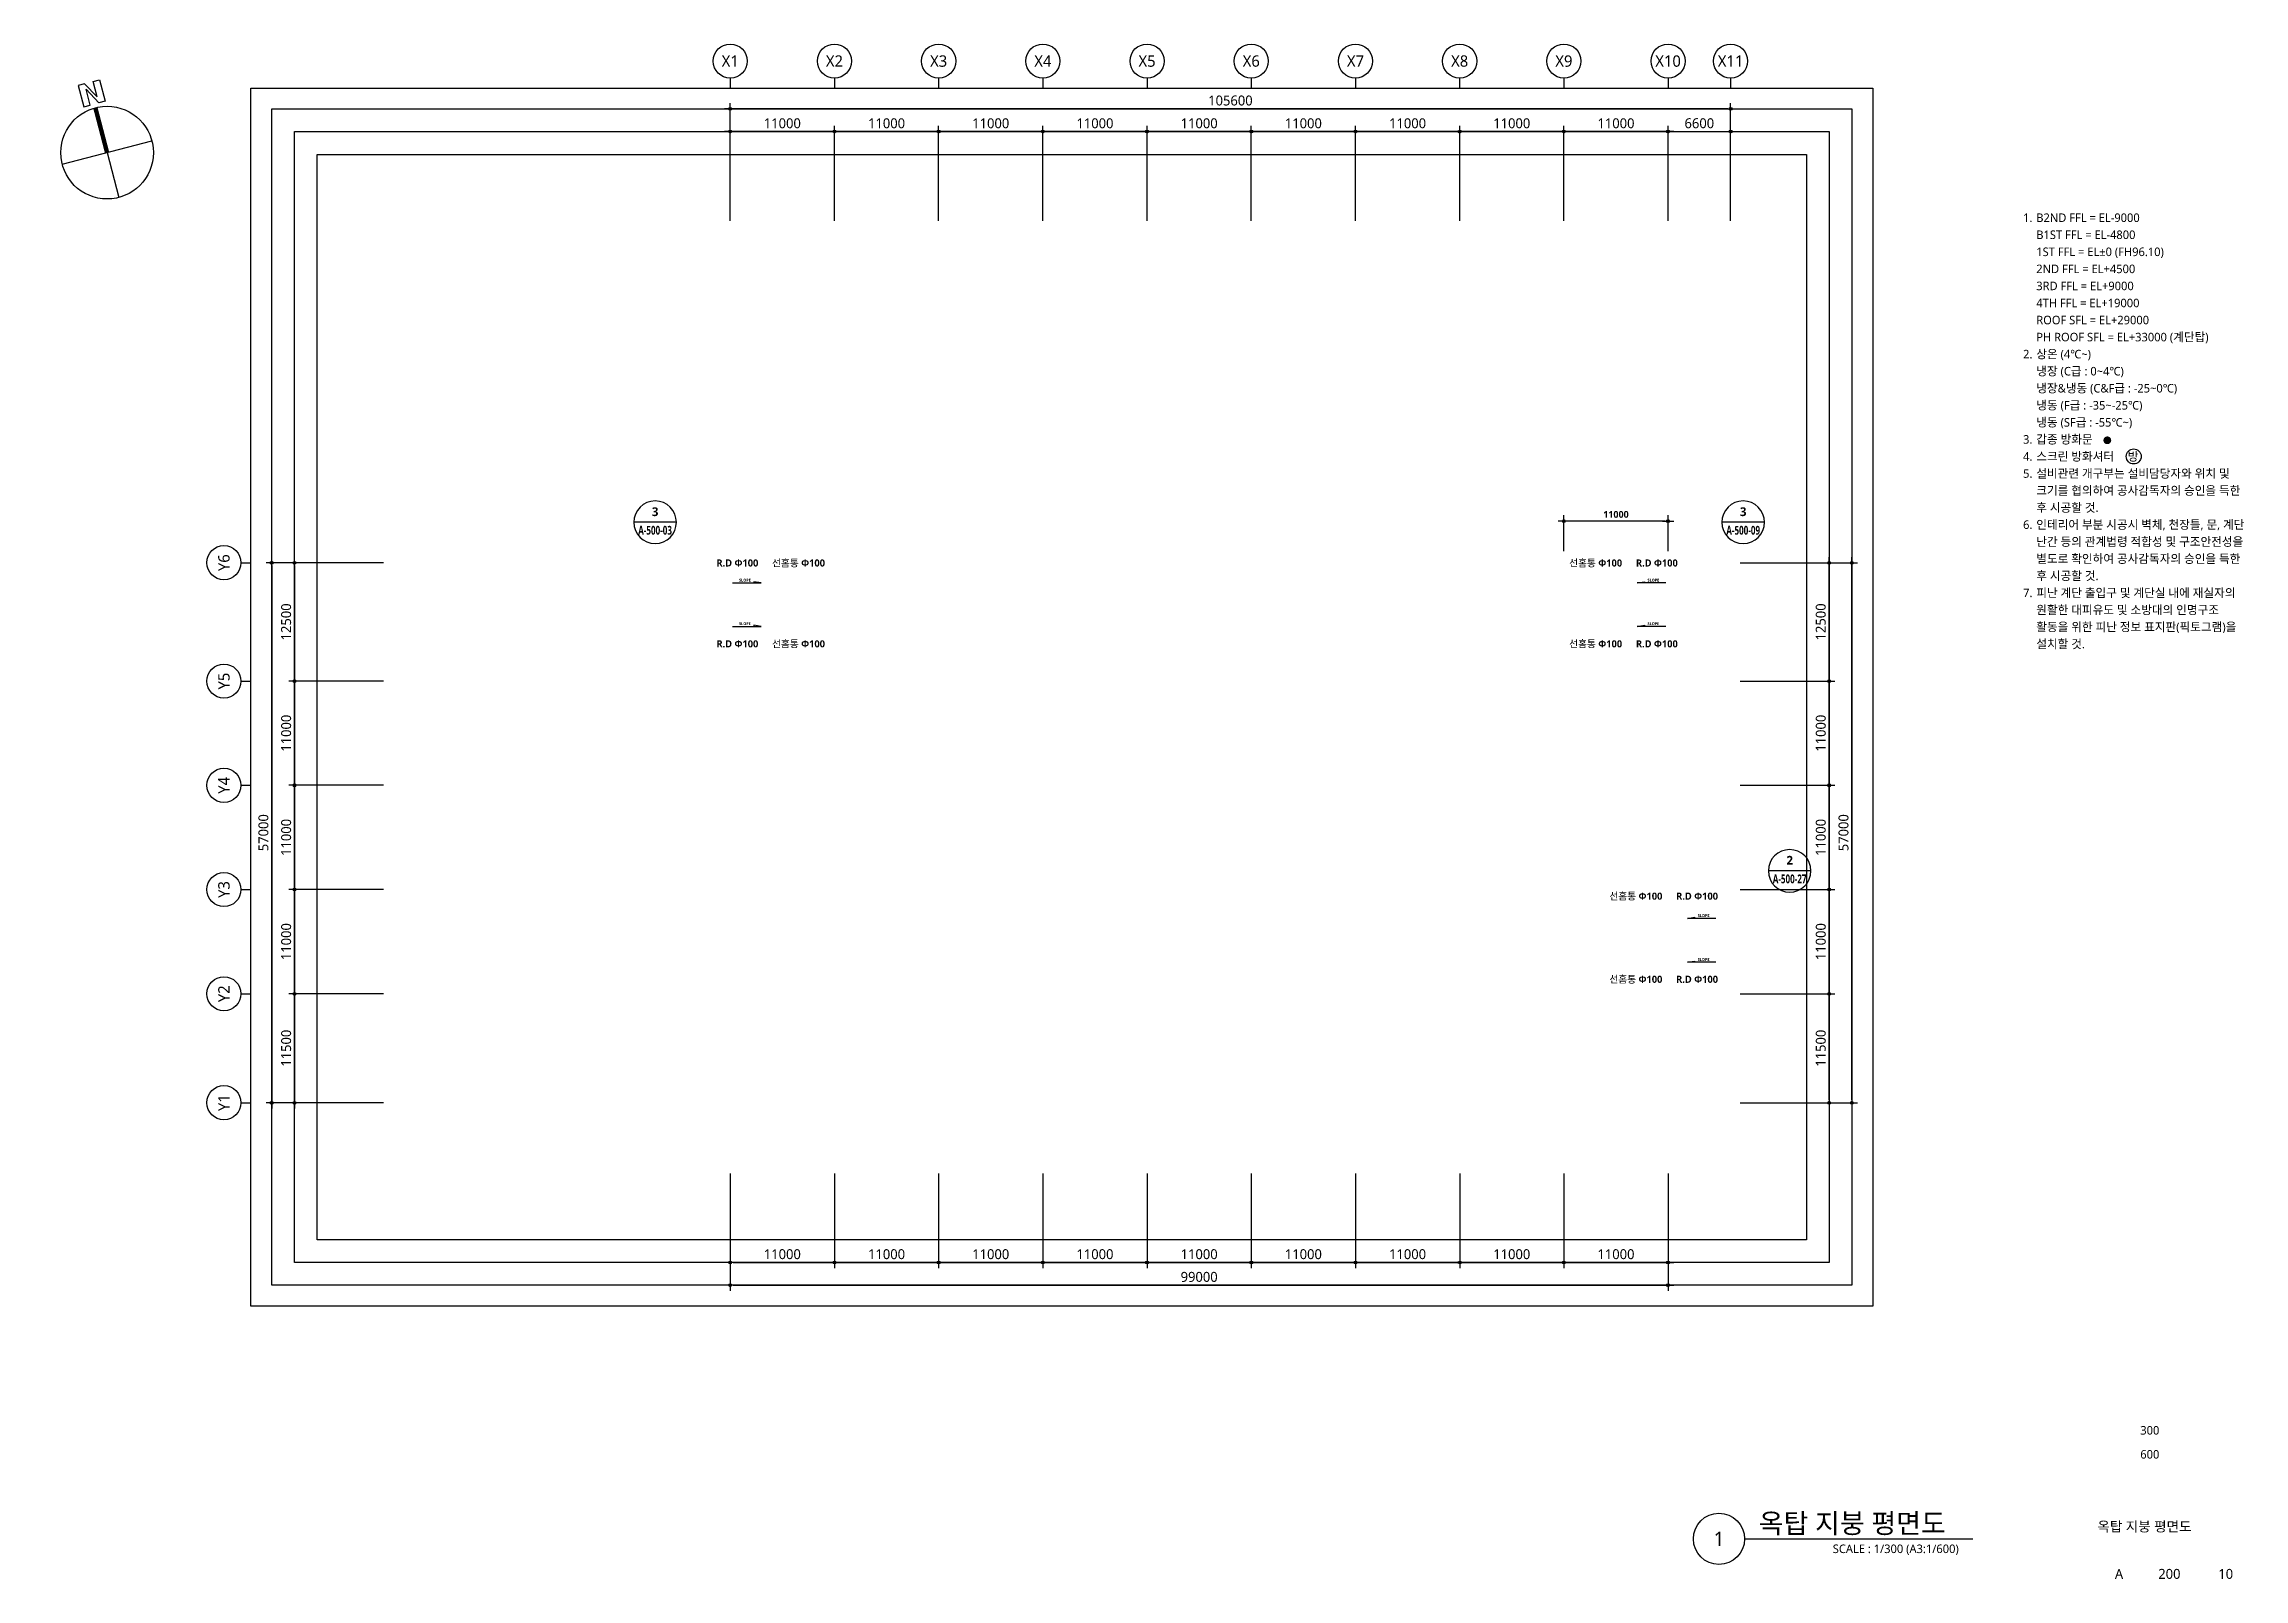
# Model space of a CAD drawing. Header units: millimetres. Extents: x -867282 to 190005487, y -1022614 to 455456909.
# Drawn here: x 2278941 to 2511178, y 7641 to 169666 of the extents above; entities that cross this region are included whole.
import ezdxf
from ezdxf.enums import TextEntityAlignment as Align

# ---------------------------------------------------------------- set-up
doc = ezdxf.new("R2010")
doc.units = ezdxf.units.MM
doc.header["$LTSCALE"] = 400
doc.header["$MEASUREMENT"] = 0
doc.header["$PDSIZE"] = -10
doc.layers.get('0').update_dxf_attribs({"linetype": 'CONTINUOUS'})
doc.layers.get('Defpoints').update_dxf_attribs({"color": 153, "linetype": 'CONTINUOUS'})
for name, color, linetype in [('A-ANNO-DIM', 4, 'CONTINUOUS'), ('A-ANNO-GRA1', 7, 'CONTINUOUS'), ('A-ANNO-LEAD', 4, 'CONTINUOUS'), ('A-ANNO-NOTE', 7, 'CONTINUOUS'), ('A-ANNO-SYMB', 7, 'CONTINUOUS'), ('A-ANNO-TEXT1', 7, 'CONTINUOUS'), ('A-ANNO-TITL', 7, 'CONTINUOUS'), ('A-FLOR-MARK-ARCH', 1, 'CONTINUOUS'), ('A-ST-AXIS-BUB', 7, 'CONTINUOUS'), ('A-ST-AXIS-DIM', 7, 'CONTINUOUS'), ('AA-MKXS', 3, 'CONTINUOUS'), ('AA-XXXX-TXT1', 2, 'CONTINUOUS')]:
    doc.layers.add(name, color=color, linetype=linetype)
doc.layers.add('Defpoint', color=161, linetype='CONTINUOUS', plot=False)
doc.styles.add('2020음성 1차', font='')
doc.styles.add('SAMOO', font='romans.shx', dxfattribs={"bigfont": 'whgtxt.shx'})
doc.styles.add('SH_대대리576', font='malgun.ttf')
doc.styles.add('SH_진천_나눔', font='')
doc.styles.get('2020음성 1차').set_extended_font_data('NanumGothic', bold=True)
doc.styles.get('SH_진천_나눔').set_extended_font_data('NanumGothic', bold=True)
doc.dimstyles.new('SHP 600', dxfattribs={"dimscale": 300, "dimtxt": 3.5, "dimasz": 1, "dimexe": 2, "dimexo": 2, "dimgap": 1, "dimtad": 1, "dimdec": 0, "dimzin": 0, "dimdsep": 46, "dimtxsty": 'SH_대대리576', "dimblk": 'DIMDOT', "dimcen": 0.09, "dimclrt": 3, "dimadec": 0, "dimazin": 1, "dimtfac": 1, "dimtdec": 0, "dimtix": 1, "dimtmove": 2, "dimatfit": 0, "dimldrblk": 'DIMDOT', "dimfxl": 1, "dimtolj": 1, "dimtzin": 0, "dimarcsym": 0})
doc.dimstyles.new('SHP 600내부', dxfattribs={"dimscale": 300, "dimtxt": 2.4, "dimasz": 1, "dimexe": 2, "dimexo": 2, "dimgap": 1, "dimtad": 1, "dimdec": 0, "dimzin": 0, "dimdsep": 46, "dimtxsty": '2020음성 1차', "dimblk": 'DIMDOT', "dimcen": 0.09, "dimclrd": 256, "dimclre": 256, "dimclrt": 3, "dimadec": 0, "dimazin": 1, "dimtfac": 1, "dimtdec": 0, "dimtix": 1, "dimtmove": 2, "dimatfit": 0, "dimldrblk": 'DIMDOT', "dimfxl": 1, "dimtolj": 1, "dimtzin": 0, "dimlwd": -1, "dimlwe": -1, "dimarcsym": 0})

msp = doc.modelspace()

# ---------------------------------------------------------------- texts
at = {"layer": 'A-ANNO-TEXT1'}
for s, height, style, p in [('X1', 1200, 'SH_대대리576', (2351381.8, 167866.3)), ('X2', 1200, 'SH_대대리576', (2362381.8, 167866.3)), ('X3', 1200, 'SH_대대리576', (2373381.8, 167866.3)), ('X4', 1200, 'SH_대대리576', (2384381.8, 167866.3)), ('X5', 1200, 'SH_대대리576', (2395381.8, 167866.3)), ('X6', 1200, 'SH_대대리576', (2406381.8, 167866.3)), ('X7', 1200, 'SH_대대리576', (2417381.8, 167866.3)), ('X8', 1200, 'SH_대대리576', (2428381.8, 167866.3)), ('X9', 1200, 'SH_대대리576', (2439381.8, 167866.3)), ('X10', 1200, 'SH_대대리576', (2450381.8, 167866.3)), ('X11', 1200, 'SH_대대리576', (2456981.8, 167866.3)), ('SLOPE', 300, 'SH_진천_나눔', (2352931.8, 113076.3)), ('SLOPE', 300, 'SH_진천_나눔', (2448831.8, 113076.3)), ('SLOPE', 300, 'SH_진천_나눔', (2352931.8, 108486.3)), ('SLOPE', 300, 'SH_진천_나눔', (2448831.8, 108486.3)), ('SLOPE', 300, 'SH_진천_나눔', (2454131.8, 77670)), ('SLOPE', 300, 'SH_진천_나눔', (2454131.8, 73035))]:
    msp.add_text(s, height=height, dxfattribs=dict(at, style=style)).set_placement(p, align=Align.MIDDLE_CENTER)
at = {"layer": 'A-ANNO-TEXT1', "style": 'SH_대대리576'}
for s, p in [('Y6', (2297931.8, 114916.3)), ('Y5', (2297931.8, 102416.3)), ('Y4', (2297931.8, 91416.3)), ('Y3', (2297931.8, 80416.3)), ('Y2', (2297931.8, 69416.3)), ('Y1', (2297931.8, 57916.3))]:
    msp.add_text(s, height=1200, rotation=90, dxfattribs=at).set_placement(p, align=Align.MIDDLE_CENTER)
at = {"layer": 'A-ANNO-TEXT1', "style": 'SH_진천_나눔'}
for s, p in [('R.D Φ100', (2349930.5, 114511.5)), ('선홈통 Φ100', (2355790.7, 114511.5)), ('선홈통 Φ100', (2439938.8, 114511.5)), ('R.D Φ100', (2446991.2, 114511.5)), ('선홈통 Φ100', (2355790.7, 105976.5)), ('선홈통 Φ100', (2439938.8, 105976.5)), ('R.D Φ100', (2349930.5, 105976.5)), ('R.D Φ100', (2446991.2, 105976.5)), ('선홈통 Φ100', (2444185.7, 79342.9)), ('R.D Φ100', (2451238, 79342.9)), ('선홈통 Φ100', (2444185.7, 70567.9)), ('R.D Φ100', (2451238, 70567.9))]:
    msp.add_text(s, height=750, dxfattribs=at).set_placement(p)
at = {"layer": 'A-ANNO-TITL', "style": 'SH_대대리576'}
for s, height, p in [('300', 900, (2501235.5, 23333.4)), ('600', 900, (2501235.5, 20800.2)), ('옥탑 지붕 평면도', 1050, (2500670.3, 13191.8)), ('A', 1050, (2497987.6, 8181.3)), ('200', 1050, (2503300.8, 8181.3)), ('10', 1050, (2509247.3, 8181.3))]:
    msp.add_text(s, height=height, dxfattribs=at).set_placement(p, align=Align.MIDDLE)

# ---------------------------------------------------------------- blocks, each defined once
blk = doc.blocks.new('DIMDOT')
at = {"color": 0}
blk.add_line((-2, 0), (2, 0), dxfattribs=at)
for radius in [0.5, 0.25]:
    blk.add_circle((0, 0), radius, dxfattribs=at)
blk = doc.blocks.new('*D279')
at = {"layer": 'A-ST-AXIS-DIM', "color": 0, "lineweight": -2, "transparency": 16777216}
for p, q in [((2351382, 151016), (2351382, 163416)), ((2456682, 162816), (2351682, 162816)), ((2456982, 151016), (2456982, 163416))]:
    blk.add_line(p, q, dxfattribs=at)
at = {"layer": 'Defpoints', "color": 0, "transparency": 16777216}
for p in [(2351382, 162816), (2351382, 150416), (2456982, 150416)]:
    blk.add_point(p, dxfattribs=at)
at = {"layer": 'A-ST-AXIS-DIM', "color": 0, "linetype": 'ByBlock', "lineweight": -2, "transparency": 16777216, "xscale": 300, "yscale": 300, "zscale": 300, "rotation": 180}
blk.add_blockref('DIMDOT', (2351382, 162816), dxfattribs=at)
at = {"layer": 'A-ST-AXIS-DIM', "color": 0, "linetype": 'ByBlock', "lineweight": -2, "transparency": 16777216, "xscale": 300, "yscale": 300, "zscale": 300}
blk.add_blockref('DIMDOT', (2456982, 162816), dxfattribs=at)
at = {"layer": 'A-ST-AXIS-DIM', "color": 3, "transparency": 16777216, "insert": (2404182, 163696), "char_height": 1050, "attachment_point": 5, "style": 'SH_대대리576'}
blk.add_mtext('\\A1;105600', dxfattribs=at)
blk = doc.blocks.new('*D280')
at = {"layer": 'A-ST-AXIS-DIM', "color": 0, "lineweight": -2, "transparency": 16777216}
for p, q in [((2351382, 151016), (2351382, 161016)), ((2362082, 160416), (2351682, 160416)), ((2362382, 151016), (2362382, 161016))]:
    blk.add_line(p, q, dxfattribs=at)
at = {"layer": 'Defpoints', "color": 0, "transparency": 16777216}
for p in [(2351382, 160416), (2351382, 150416), (2362382, 150416)]:
    blk.add_point(p, dxfattribs=at)
at = {"layer": 'A-ST-AXIS-DIM', "color": 0, "linetype": 'ByBlock', "lineweight": -2, "transparency": 16777216, "xscale": 300, "yscale": 300, "zscale": 300, "rotation": 180}
blk.add_blockref('DIMDOT', (2351382, 160416), dxfattribs=at)
at = {"layer": 'A-ST-AXIS-DIM', "color": 0, "linetype": 'ByBlock', "lineweight": -2, "transparency": 16777216, "xscale": 300, "yscale": 300, "zscale": 300}
blk.add_blockref('DIMDOT', (2362382, 160416), dxfattribs=at)
at = {"layer": 'A-ST-AXIS-DIM', "color": 3, "transparency": 16777216, "insert": (2356882, 161292), "char_height": 1050, "attachment_point": 5, "style": 'SH_대대리576'}
blk.add_mtext('\\A1;11000', dxfattribs=at)
blk = doc.blocks.new('*D281')
at = {"layer": 'A-ST-AXIS-DIM', "color": 0, "lineweight": -2, "transparency": 16777216}
for p, q in [((2362382, 151016), (2362382, 161016)), ((2373082, 160416), (2362682, 160416)), ((2373382, 151016), (2373382, 161016))]:
    blk.add_line(p, q, dxfattribs=at)
at = {"layer": 'Defpoints', "color": 0, "transparency": 16777216}
for p in [(2362382, 160416), (2362382, 150416), (2373382, 150416)]:
    blk.add_point(p, dxfattribs=at)
at = {"layer": 'A-ST-AXIS-DIM', "color": 0, "linetype": 'ByBlock', "lineweight": -2, "transparency": 16777216, "xscale": 300, "yscale": 300, "zscale": 300, "rotation": 180}
blk.add_blockref('DIMDOT', (2362382, 160416), dxfattribs=at)
at = {"layer": 'A-ST-AXIS-DIM', "color": 0, "linetype": 'ByBlock', "lineweight": -2, "transparency": 16777216, "xscale": 300, "yscale": 300, "zscale": 300}
blk.add_blockref('DIMDOT', (2373382, 160416), dxfattribs=at)
at = {"layer": 'A-ST-AXIS-DIM', "color": 3, "transparency": 16777216, "insert": (2367882, 161292), "char_height": 1050, "attachment_point": 5, "style": 'SH_대대리576'}
blk.add_mtext('\\A1;11000', dxfattribs=at)
blk = doc.blocks.new('*D282')
at = {"layer": 'A-ST-AXIS-DIM', "color": 0, "lineweight": -2, "transparency": 16777216}
for p, q in [((2373382, 151016), (2373382, 161016)), ((2384082, 160416), (2373682, 160416)), ((2384382, 151016), (2384382, 161016))]:
    blk.add_line(p, q, dxfattribs=at)
at = {"layer": 'Defpoints', "color": 0, "transparency": 16777216}
for p in [(2373382, 160416), (2373382, 150416), (2384382, 150416)]:
    blk.add_point(p, dxfattribs=at)
at = {"layer": 'A-ST-AXIS-DIM', "color": 0, "linetype": 'ByBlock', "lineweight": -2, "transparency": 16777216, "xscale": 300, "yscale": 300, "zscale": 300, "rotation": 180}
blk.add_blockref('DIMDOT', (2373382, 160416), dxfattribs=at)
at = {"layer": 'A-ST-AXIS-DIM', "color": 0, "linetype": 'ByBlock', "lineweight": -2, "transparency": 16777216, "xscale": 300, "yscale": 300, "zscale": 300}
blk.add_blockref('DIMDOT', (2384382, 160416), dxfattribs=at)
at = {"layer": 'A-ST-AXIS-DIM', "color": 3, "transparency": 16777216, "insert": (2378882, 161292), "char_height": 1050, "attachment_point": 5, "style": 'SH_대대리576'}
blk.add_mtext('\\A1;11000', dxfattribs=at)
blk = doc.blocks.new('*D283')
at = {"layer": 'A-ST-AXIS-DIM', "color": 0, "lineweight": -2, "transparency": 16777216}
for p, q in [((2384382, 151016), (2384382, 161016)), ((2395082, 160416), (2384682, 160416)), ((2395382, 151016), (2395382, 161016))]:
    blk.add_line(p, q, dxfattribs=at)
at = {"layer": 'Defpoints', "color": 0, "transparency": 16777216}
for p in [(2384382, 160416), (2384382, 150416), (2395382, 150416)]:
    blk.add_point(p, dxfattribs=at)
at = {"layer": 'A-ST-AXIS-DIM', "color": 0, "linetype": 'ByBlock', "lineweight": -2, "transparency": 16777216, "xscale": 300, "yscale": 300, "zscale": 300, "rotation": 180}
blk.add_blockref('DIMDOT', (2384382, 160416), dxfattribs=at)
at = {"layer": 'A-ST-AXIS-DIM', "color": 0, "linetype": 'ByBlock', "lineweight": -2, "transparency": 16777216, "xscale": 300, "yscale": 300, "zscale": 300}
blk.add_blockref('DIMDOT', (2395382, 160416), dxfattribs=at)
at = {"layer": 'A-ST-AXIS-DIM', "color": 3, "transparency": 16777216, "insert": (2389882, 161292), "char_height": 1050, "attachment_point": 5, "style": 'SH_대대리576'}
blk.add_mtext('\\A1;11000', dxfattribs=at)
blk = doc.blocks.new('*D284')
at = {"layer": 'A-ST-AXIS-DIM', "color": 0, "lineweight": -2, "transparency": 16777216}
for p, q in [((2395382, 151016), (2395382, 161016)), ((2406082, 160416), (2395682, 160416)), ((2406382, 151016), (2406382, 161016))]:
    blk.add_line(p, q, dxfattribs=at)
at = {"layer": 'Defpoints', "color": 0, "transparency": 16777216}
for p in [(2395382, 160416), (2395382, 150416), (2406382, 150416)]:
    blk.add_point(p, dxfattribs=at)
at = {"layer": 'A-ST-AXIS-DIM', "color": 0, "linetype": 'ByBlock', "lineweight": -2, "transparency": 16777216, "xscale": 300, "yscale": 300, "zscale": 300, "rotation": 180}
blk.add_blockref('DIMDOT', (2395382, 160416), dxfattribs=at)
at = {"layer": 'A-ST-AXIS-DIM', "color": 0, "linetype": 'ByBlock', "lineweight": -2, "transparency": 16777216, "xscale": 300, "yscale": 300, "zscale": 300}
blk.add_blockref('DIMDOT', (2406382, 160416), dxfattribs=at)
at = {"layer": 'A-ST-AXIS-DIM', "color": 3, "transparency": 16777216, "insert": (2400882, 161292), "char_height": 1050, "attachment_point": 5, "style": 'SH_대대리576'}
blk.add_mtext('\\A1;11000', dxfattribs=at)
blk = doc.blocks.new('*D285')
at = {"layer": 'A-ST-AXIS-DIM', "color": 0, "lineweight": -2, "transparency": 16777216}
for p, q in [((2406382, 151016), (2406382, 161016)), ((2417082, 160416), (2406682, 160416)), ((2417382, 151016), (2417382, 161016))]:
    blk.add_line(p, q, dxfattribs=at)
at = {"layer": 'Defpoints', "color": 0, "transparency": 16777216}
for p in [(2406382, 160416), (2406382, 150416), (2417382, 150416)]:
    blk.add_point(p, dxfattribs=at)
at = {"layer": 'A-ST-AXIS-DIM', "color": 0, "linetype": 'ByBlock', "lineweight": -2, "transparency": 16777216, "xscale": 300, "yscale": 300, "zscale": 300, "rotation": 180}
blk.add_blockref('DIMDOT', (2406382, 160416), dxfattribs=at)
at = {"layer": 'A-ST-AXIS-DIM', "color": 0, "linetype": 'ByBlock', "lineweight": -2, "transparency": 16777216, "xscale": 300, "yscale": 300, "zscale": 300}
blk.add_blockref('DIMDOT', (2417382, 160416), dxfattribs=at)
at = {"layer": 'A-ST-AXIS-DIM', "color": 3, "transparency": 16777216, "insert": (2411882, 161292), "char_height": 1050, "attachment_point": 5, "style": 'SH_대대리576'}
blk.add_mtext('\\A1;11000', dxfattribs=at)
blk = doc.blocks.new('*D286')
at = {"layer": 'A-ST-AXIS-DIM', "color": 0, "lineweight": -2, "transparency": 16777216}
for p, q in [((2417382, 151016), (2417382, 161016)), ((2428082, 160416), (2417682, 160416)), ((2428382, 151016), (2428382, 161016))]:
    blk.add_line(p, q, dxfattribs=at)
at = {"layer": 'Defpoints', "color": 0, "transparency": 16777216}
for p in [(2417382, 160416), (2417382, 150416), (2428382, 150416)]:
    blk.add_point(p, dxfattribs=at)
at = {"layer": 'A-ST-AXIS-DIM', "color": 0, "linetype": 'ByBlock', "lineweight": -2, "transparency": 16777216, "xscale": 300, "yscale": 300, "zscale": 300, "rotation": 180}
blk.add_blockref('DIMDOT', (2417382, 160416), dxfattribs=at)
at = {"layer": 'A-ST-AXIS-DIM', "color": 0, "linetype": 'ByBlock', "lineweight": -2, "transparency": 16777216, "xscale": 300, "yscale": 300, "zscale": 300}
blk.add_blockref('DIMDOT', (2428382, 160416), dxfattribs=at)
at = {"layer": 'A-ST-AXIS-DIM', "color": 3, "transparency": 16777216, "insert": (2422882, 161292), "char_height": 1050, "attachment_point": 5, "style": 'SH_대대리576'}
blk.add_mtext('\\A1;11000', dxfattribs=at)
blk = doc.blocks.new('*D287')
at = {"layer": 'A-ST-AXIS-DIM', "color": 0, "lineweight": -2, "transparency": 16777216}
for p, q in [((2428382, 151016), (2428382, 161016)), ((2439082, 160416), (2428682, 160416)), ((2439382, 151016), (2439382, 161016))]:
    blk.add_line(p, q, dxfattribs=at)
at = {"layer": 'Defpoints', "color": 0, "transparency": 16777216}
for p in [(2428382, 160416), (2428382, 150416), (2439382, 150416)]:
    blk.add_point(p, dxfattribs=at)
at = {"layer": 'A-ST-AXIS-DIM', "color": 0, "linetype": 'ByBlock', "lineweight": -2, "transparency": 16777216, "xscale": 300, "yscale": 300, "zscale": 300, "rotation": 180}
blk.add_blockref('DIMDOT', (2428382, 160416), dxfattribs=at)
at = {"layer": 'A-ST-AXIS-DIM', "color": 0, "linetype": 'ByBlock', "lineweight": -2, "transparency": 16777216, "xscale": 300, "yscale": 300, "zscale": 300}
blk.add_blockref('DIMDOT', (2439382, 160416), dxfattribs=at)
at = {"layer": 'A-ST-AXIS-DIM', "color": 3, "transparency": 16777216, "insert": (2433882, 161292), "char_height": 1050, "attachment_point": 5, "style": 'SH_대대리576'}
blk.add_mtext('\\A1;11000', dxfattribs=at)
blk = doc.blocks.new('*D288')
at = {"layer": 'A-ST-AXIS-DIM', "color": 0, "lineweight": -2, "transparency": 16777216}
for p, q in [((2439382, 151016), (2439382, 161016)), ((2450082, 160416), (2439682, 160416)), ((2450382, 151016), (2450382, 161016))]:
    blk.add_line(p, q, dxfattribs=at)
at = {"layer": 'Defpoints', "color": 0, "transparency": 16777216}
for p in [(2439382, 160416), (2439382, 150416), (2450382, 150416)]:
    blk.add_point(p, dxfattribs=at)
at = {"layer": 'A-ST-AXIS-DIM', "color": 0, "linetype": 'ByBlock', "lineweight": -2, "transparency": 16777216, "xscale": 300, "yscale": 300, "zscale": 300, "rotation": 180}
blk.add_blockref('DIMDOT', (2439382, 160416), dxfattribs=at)
at = {"layer": 'A-ST-AXIS-DIM', "color": 0, "linetype": 'ByBlock', "lineweight": -2, "transparency": 16777216, "xscale": 300, "yscale": 300, "zscale": 300}
blk.add_blockref('DIMDOT', (2450382, 160416), dxfattribs=at)
at = {"layer": 'A-ST-AXIS-DIM', "color": 3, "transparency": 16777216, "insert": (2444882, 161292), "char_height": 1050, "attachment_point": 5, "style": 'SH_대대리576'}
blk.add_mtext('\\A1;11000', dxfattribs=at)
blk = doc.blocks.new('A-ST-AXIS-BUB-1')
at = {"layer": 'A-ST-AXIS-BUB'}
blk.add_line((0, 350), (0, 0), dxfattribs=at)
blk.add_circle((0, 950), 600, dxfattribs=at)
blk = doc.blocks.new('*D289')
at = {"layer": 'A-ST-AXIS-DIM', "color": 0, "lineweight": -2, "transparency": 16777216}
for p, q in [((2314782, 114916), (2302382, 114916)), ((2302982, 114616), (2302982, 58216)), ((2314782, 57916), (2302382, 57916))]:
    blk.add_line(p, q, dxfattribs=at)
at = {"layer": 'Defpoints', "color": 0, "transparency": 16777216}
for p in [(2315382, 114916), (2302982, 57916), (2315382, 57916)]:
    blk.add_point(p, dxfattribs=at)
at = {"layer": 'A-ST-AXIS-DIM', "color": 0, "linetype": 'ByBlock', "lineweight": -2, "transparency": 16777216, "xscale": 300, "yscale": 300, "zscale": 300}
for p, rotation in [((2302982, 114916), 90), ((2302982, 57916), 270)]:
    blk.add_blockref('DIMDOT', p, dxfattribs=dict(at, rotation=rotation))
at = {"layer": 'A-ST-AXIS-DIM', "color": 3, "transparency": 16777216, "insert": (2302105, 86416), "char_height": 1050, "attachment_point": 5, "rotation": 90, "style": 'SH_대대리576'}
blk.add_mtext('\\A1;57000', dxfattribs=at)
blk = doc.blocks.new('*D290')
at = {"layer": 'A-ST-AXIS-DIM', "color": 0, "lineweight": -2, "transparency": 16777216}
for p, q in [((2314782, 69416), (2304782, 69416)), ((2305382, 69116), (2305382, 58216)), ((2314782, 57916), (2304782, 57916))]:
    blk.add_line(p, q, dxfattribs=at)
at = {"layer": 'Defpoints', "color": 0, "transparency": 16777216}
for p in [(2315382, 69416), (2305382, 57916), (2315382, 57916)]:
    blk.add_point(p, dxfattribs=at)
at = {"layer": 'A-ST-AXIS-DIM', "color": 0, "linetype": 'ByBlock', "lineweight": -2, "transparency": 16777216, "xscale": 300, "yscale": 300, "zscale": 300}
for p, rotation in [((2305382, 69416), 90), ((2305382, 57916), 270)]:
    blk.add_blockref('DIMDOT', p, dxfattribs=dict(at, rotation=rotation))
at = {"layer": 'A-ST-AXIS-DIM', "color": 3, "transparency": 16777216, "insert": (2304505, 63666), "char_height": 1050, "attachment_point": 5, "rotation": 90, "style": 'SH_대대리576'}
blk.add_mtext('\\A1;11500', dxfattribs=at)
blk = doc.blocks.new('*D291')
at = {"layer": 'A-ST-AXIS-DIM', "color": 0, "lineweight": -2, "transparency": 16777216}
for p, q in [((2314782, 80416), (2304782, 80416)), ((2305382, 80116), (2305382, 69716)), ((2314782, 69416), (2304782, 69416))]:
    blk.add_line(p, q, dxfattribs=at)
at = {"layer": 'Defpoints', "color": 0, "transparency": 16777216}
for p in [(2315382, 80416), (2305382, 69416), (2315382, 69416)]:
    blk.add_point(p, dxfattribs=at)
at = {"layer": 'A-ST-AXIS-DIM', "color": 0, "linetype": 'ByBlock', "lineweight": -2, "transparency": 16777216, "xscale": 300, "yscale": 300, "zscale": 300}
for p, rotation in [((2305382, 80416), 90), ((2305382, 69416), 270)]:
    blk.add_blockref('DIMDOT', p, dxfattribs=dict(at, rotation=rotation))
at = {"layer": 'A-ST-AXIS-DIM', "color": 3, "transparency": 16777216, "insert": (2304506, 74916), "char_height": 1050, "attachment_point": 5, "rotation": 90, "style": 'SH_대대리576'}
blk.add_mtext('\\A1;11000', dxfattribs=at)
blk = doc.blocks.new('*D292')
at = {"layer": 'A-ST-AXIS-DIM', "color": 0, "lineweight": -2, "transparency": 16777216}
for p, q in [((2314782, 91416), (2304782, 91416)), ((2305382, 91116), (2305382, 80716)), ((2314782, 80416), (2304782, 80416))]:
    blk.add_line(p, q, dxfattribs=at)
at = {"layer": 'Defpoints', "color": 0, "transparency": 16777216}
for p in [(2315382, 91416), (2305382, 80416), (2315382, 80416)]:
    blk.add_point(p, dxfattribs=at)
at = {"layer": 'A-ST-AXIS-DIM', "color": 0, "linetype": 'ByBlock', "lineweight": -2, "transparency": 16777216, "xscale": 300, "yscale": 300, "zscale": 300}
for p, rotation in [((2305382, 91416), 90), ((2305382, 80416), 270)]:
    blk.add_blockref('DIMDOT', p, dxfattribs=dict(at, rotation=rotation))
at = {"layer": 'A-ST-AXIS-DIM', "color": 3, "transparency": 16777216, "insert": (2304506, 85916), "char_height": 1050, "attachment_point": 5, "rotation": 90, "style": 'SH_대대리576'}
blk.add_mtext('\\A1;11000', dxfattribs=at)
blk = doc.blocks.new('*D293')
at = {"layer": 'A-ST-AXIS-DIM', "color": 0, "lineweight": -2, "transparency": 16777216}
for p, q in [((2314782, 102416), (2304782, 102416)), ((2305382, 102116), (2305382, 91716)), ((2314782, 91416), (2304782, 91416))]:
    blk.add_line(p, q, dxfattribs=at)
at = {"layer": 'Defpoints', "color": 0, "transparency": 16777216}
for p in [(2315382, 102416), (2305382, 91416), (2315382, 91416)]:
    blk.add_point(p, dxfattribs=at)
at = {"layer": 'A-ST-AXIS-DIM', "color": 0, "linetype": 'ByBlock', "lineweight": -2, "transparency": 16777216, "xscale": 300, "yscale": 300, "zscale": 300}
for p, rotation in [((2305382, 102416), 90), ((2305382, 91416), 270)]:
    blk.add_blockref('DIMDOT', p, dxfattribs=dict(at, rotation=rotation))
at = {"layer": 'A-ST-AXIS-DIM', "color": 3, "transparency": 16777216, "insert": (2304506, 96916), "char_height": 1050, "attachment_point": 5, "rotation": 90, "style": 'SH_대대리576'}
blk.add_mtext('\\A1;11000', dxfattribs=at)
blk = doc.blocks.new('*D294')
at = {"layer": 'A-ST-AXIS-DIM', "color": 0, "lineweight": -2, "transparency": 16777216}
for p, q in [((2314782, 114916), (2304782, 114916)), ((2305382, 114616), (2305382, 102716)), ((2314782, 102416), (2304782, 102416))]:
    blk.add_line(p, q, dxfattribs=at)
at = {"layer": 'Defpoints', "color": 0, "transparency": 16777216}
for p in [(2315382, 114916), (2305382, 102416), (2315382, 102416)]:
    blk.add_point(p, dxfattribs=at)
at = {"layer": 'A-ST-AXIS-DIM', "color": 0, "linetype": 'ByBlock', "lineweight": -2, "transparency": 16777216, "xscale": 300, "yscale": 300, "zscale": 300}
for p, rotation in [((2305382, 114916), 90), ((2305382, 102416), 270)]:
    blk.add_blockref('DIMDOT', p, dxfattribs=dict(at, rotation=rotation))
at = {"layer": 'A-ST-AXIS-DIM', "color": 3, "transparency": 16777216, "insert": (2304503, 108666), "char_height": 1050, "attachment_point": 5, "rotation": 90, "style": 'SH_대대리576'}
blk.add_mtext('\\A1;12500', dxfattribs=at)
blk = doc.blocks.new('*D295')
at = {"layer": 'A-ST-AXIS-DIM', "color": 0, "lineweight": -2, "transparency": 16777216}
for p, q in [((2457982, 114916), (2467982, 114916)), ((2467382, 102716), (2467382, 114616)), ((2457982, 102416), (2467982, 102416))]:
    blk.add_line(p, q, dxfattribs=at)
at = {"layer": 'Defpoints', "color": 0, "transparency": 16777216}
for p in [(2457382, 114916), (2467382, 114916), (2457382, 102416)]:
    blk.add_point(p, dxfattribs=at)
at = {"layer": 'A-ST-AXIS-DIM', "color": 0, "linetype": 'ByBlock', "lineweight": -2, "transparency": 16777216, "xscale": 300, "yscale": 300, "zscale": 300}
for p, rotation in [((2467382, 114916), 90), ((2467382, 102416), 270)]:
    blk.add_blockref('DIMDOT', p, dxfattribs=dict(at, rotation=rotation))
at = {"layer": 'A-ST-AXIS-DIM', "color": 3, "transparency": 16777216, "insert": (2466503, 108666), "char_height": 1050, "attachment_point": 5, "rotation": 90, "style": 'SH_대대리576'}
blk.add_mtext('\\A1;12500', dxfattribs=at)
blk = doc.blocks.new('*D296')
at = {"layer": 'A-ST-AXIS-DIM', "color": 0, "lineweight": -2, "transparency": 16777216}
for p, q in [((2457982, 102416), (2467982, 102416)), ((2467382, 91716), (2467382, 102116)), ((2457982, 91416), (2467982, 91416))]:
    blk.add_line(p, q, dxfattribs=at)
at = {"layer": 'Defpoints', "color": 0, "transparency": 16777216}
for p in [(2457382, 102416), (2467382, 102416), (2457382, 91416)]:
    blk.add_point(p, dxfattribs=at)
at = {"layer": 'A-ST-AXIS-DIM', "color": 0, "linetype": 'ByBlock', "lineweight": -2, "transparency": 16777216, "xscale": 300, "yscale": 300, "zscale": 300}
for p, rotation in [((2467382, 102416), 90), ((2467382, 91416), 270)]:
    blk.add_blockref('DIMDOT', p, dxfattribs=dict(at, rotation=rotation))
at = {"layer": 'A-ST-AXIS-DIM', "color": 3, "transparency": 16777216, "insert": (2466506, 96916), "char_height": 1050, "attachment_point": 5, "rotation": 90, "style": 'SH_대대리576'}
blk.add_mtext('\\A1;11000', dxfattribs=at)
blk = doc.blocks.new('*D297')
at = {"layer": 'A-ST-AXIS-DIM', "color": 0, "lineweight": -2, "transparency": 16777216}
for p, q in [((2457982, 91416), (2467982, 91416)), ((2467382, 80716), (2467382, 91116)), ((2457982, 80416), (2467982, 80416))]:
    blk.add_line(p, q, dxfattribs=at)
at = {"layer": 'Defpoints', "color": 0, "transparency": 16777216}
for p in [(2457382, 91416), (2467382, 91416), (2457382, 80416)]:
    blk.add_point(p, dxfattribs=at)
at = {"layer": 'A-ST-AXIS-DIM', "color": 0, "linetype": 'ByBlock', "lineweight": -2, "transparency": 16777216, "xscale": 300, "yscale": 300, "zscale": 300}
for p, rotation in [((2467382, 91416), 90), ((2467382, 80416), 270)]:
    blk.add_blockref('DIMDOT', p, dxfattribs=dict(at, rotation=rotation))
at = {"layer": 'A-ST-AXIS-DIM', "color": 3, "transparency": 16777216, "insert": (2466506, 85916), "char_height": 1050, "attachment_point": 5, "rotation": 90, "style": 'SH_대대리576'}
blk.add_mtext('\\A1;11000', dxfattribs=at)
blk = doc.blocks.new('*D298')
at = {"layer": 'A-ST-AXIS-DIM', "color": 0, "lineweight": -2, "transparency": 16777216}
for p, q in [((2457982, 80416), (2467982, 80416)), ((2467382, 69716), (2467382, 80116)), ((2457982, 69416), (2467982, 69416))]:
    blk.add_line(p, q, dxfattribs=at)
at = {"layer": 'Defpoints', "color": 0, "transparency": 16777216}
for p in [(2457382, 80416), (2467382, 80416), (2457382, 69416)]:
    blk.add_point(p, dxfattribs=at)
at = {"layer": 'A-ST-AXIS-DIM', "color": 0, "linetype": 'ByBlock', "lineweight": -2, "transparency": 16777216, "xscale": 300, "yscale": 300, "zscale": 300}
for p, rotation in [((2467382, 80416), 90), ((2467382, 69416), 270)]:
    blk.add_blockref('DIMDOT', p, dxfattribs=dict(at, rotation=rotation))
at = {"layer": 'A-ST-AXIS-DIM', "color": 3, "transparency": 16777216, "insert": (2466506, 74916), "char_height": 1050, "attachment_point": 5, "rotation": 90, "style": 'SH_대대리576'}
blk.add_mtext('\\A1;11000', dxfattribs=at)
blk = doc.blocks.new('*D299')
at = {"layer": 'A-ST-AXIS-DIM', "color": 0, "lineweight": -2, "transparency": 16777216}
for p, q in [((2457982, 69416), (2467982, 69416)), ((2467382, 58216), (2467382, 69116)), ((2457982, 57916), (2467982, 57916))]:
    blk.add_line(p, q, dxfattribs=at)
at = {"layer": 'Defpoints', "color": 0, "transparency": 16777216}
for p in [(2457382, 69416), (2467382, 69416), (2457382, 57916)]:
    blk.add_point(p, dxfattribs=at)
at = {"layer": 'A-ST-AXIS-DIM', "color": 0, "linetype": 'ByBlock', "lineweight": -2, "transparency": 16777216, "xscale": 300, "yscale": 300, "zscale": 300}
for p, rotation in [((2467382, 69416), 90), ((2467382, 57916), 270)]:
    blk.add_blockref('DIMDOT', p, dxfattribs=dict(at, rotation=rotation))
at = {"layer": 'A-ST-AXIS-DIM', "color": 3, "transparency": 16777216, "insert": (2466505, 63666), "char_height": 1050, "attachment_point": 5, "rotation": 90, "style": 'SH_대대리576'}
blk.add_mtext('\\A1;11500', dxfattribs=at)
blk = doc.blocks.new('*D300')
at = {"layer": 'A-ST-AXIS-DIM', "color": 0, "lineweight": -2, "transparency": 16777216}
for p, q in [((2457982, 114916), (2470382, 114916)), ((2469782, 58216), (2469782, 114616)), ((2457982, 57916), (2470382, 57916))]:
    blk.add_line(p, q, dxfattribs=at)
at = {"layer": 'Defpoints', "color": 0, "transparency": 16777216}
for p in [(2457382, 114916), (2469782, 114916), (2457382, 57916)]:
    blk.add_point(p, dxfattribs=at)
at = {"layer": 'A-ST-AXIS-DIM', "color": 0, "linetype": 'ByBlock', "lineweight": -2, "transparency": 16777216, "xscale": 300, "yscale": 300, "zscale": 300}
for p, rotation in [((2469782, 114916), 90), ((2469782, 57916), 270)]:
    blk.add_blockref('DIMDOT', p, dxfattribs=dict(at, rotation=rotation))
at = {"layer": 'A-ST-AXIS-DIM', "color": 3, "transparency": 16777216, "insert": (2468905, 86416), "char_height": 1050, "attachment_point": 5, "rotation": 90, "style": 'SH_대대리576'}
blk.add_mtext('\\A1;57000', dxfattribs=at)
blk = doc.blocks.new('*D301')
at = {"layer": 'A-ST-AXIS-DIM', "color": 0, "lineweight": -2, "transparency": 16777216}
for p, q in [((2351382, 50445), (2351382, 40445)), ((2362382, 50445), (2362382, 40445)), ((2351682, 41045), (2362082, 41045))]:
    blk.add_line(p, q, dxfattribs=at)
at = {"layer": 'Defpoints', "color": 0, "transparency": 16777216}
for p in [(2351382, 51045), (2362382, 51045), (2362382, 41045)]:
    blk.add_point(p, dxfattribs=at)
at = {"layer": 'A-ST-AXIS-DIM', "color": 0, "linetype": 'ByBlock', "lineweight": -2, "transparency": 16777216, "xscale": 300, "yscale": 300, "zscale": 300, "rotation": 180}
blk.add_blockref('DIMDOT', (2351382, 41045), dxfattribs=at)
at = {"layer": 'A-ST-AXIS-DIM', "color": 0, "linetype": 'ByBlock', "lineweight": -2, "transparency": 16777216, "xscale": 300, "yscale": 300, "zscale": 300}
blk.add_blockref('DIMDOT', (2362382, 41045), dxfattribs=at)
at = {"layer": 'A-ST-AXIS-DIM', "color": 3, "transparency": 16777216, "insert": (2356882, 41921), "char_height": 1050, "attachment_point": 5, "style": 'SH_대대리576'}
blk.add_mtext('\\A1;11000', dxfattribs=at)
blk = doc.blocks.new('*D302')
at = {"layer": 'A-ST-AXIS-DIM', "color": 0, "lineweight": -2, "transparency": 16777216}
for p, q in [((2362382, 50445), (2362382, 40445)), ((2373382, 50445), (2373382, 40445)), ((2362682, 41045), (2373082, 41045))]:
    blk.add_line(p, q, dxfattribs=at)
at = {"layer": 'Defpoints', "color": 0, "transparency": 16777216}
for p in [(2362382, 51045), (2373382, 51045), (2373382, 41045)]:
    blk.add_point(p, dxfattribs=at)
at = {"layer": 'A-ST-AXIS-DIM', "color": 0, "linetype": 'ByBlock', "lineweight": -2, "transparency": 16777216, "xscale": 300, "yscale": 300, "zscale": 300, "rotation": 180}
blk.add_blockref('DIMDOT', (2362382, 41045), dxfattribs=at)
at = {"layer": 'A-ST-AXIS-DIM', "color": 0, "linetype": 'ByBlock', "lineweight": -2, "transparency": 16777216, "xscale": 300, "yscale": 300, "zscale": 300}
blk.add_blockref('DIMDOT', (2373382, 41045), dxfattribs=at)
at = {"layer": 'A-ST-AXIS-DIM', "color": 3, "transparency": 16777216, "insert": (2367882, 41921), "char_height": 1050, "attachment_point": 5, "style": 'SH_대대리576'}
blk.add_mtext('\\A1;11000', dxfattribs=at)
blk = doc.blocks.new('*D303')
at = {"layer": 'A-ST-AXIS-DIM', "color": 0, "lineweight": -2, "transparency": 16777216}
for p, q in [((2373382, 50445), (2373382, 40445)), ((2384382, 50445), (2384382, 40445)), ((2373682, 41045), (2384082, 41045))]:
    blk.add_line(p, q, dxfattribs=at)
at = {"layer": 'Defpoints', "color": 0, "transparency": 16777216}
for p in [(2373382, 51045), (2384382, 51045), (2384382, 41045)]:
    blk.add_point(p, dxfattribs=at)
at = {"layer": 'A-ST-AXIS-DIM', "color": 0, "linetype": 'ByBlock', "lineweight": -2, "transparency": 16777216, "xscale": 300, "yscale": 300, "zscale": 300, "rotation": 180}
blk.add_blockref('DIMDOT', (2373382, 41045), dxfattribs=at)
at = {"layer": 'A-ST-AXIS-DIM', "color": 0, "linetype": 'ByBlock', "lineweight": -2, "transparency": 16777216, "xscale": 300, "yscale": 300, "zscale": 300}
blk.add_blockref('DIMDOT', (2384382, 41045), dxfattribs=at)
at = {"layer": 'A-ST-AXIS-DIM', "color": 3, "transparency": 16777216, "insert": (2378882, 41921), "char_height": 1050, "attachment_point": 5, "style": 'SH_대대리576'}
blk.add_mtext('\\A1;11000', dxfattribs=at)
blk = doc.blocks.new('*D304')
at = {"layer": 'A-ST-AXIS-DIM', "color": 0, "lineweight": -2, "transparency": 16777216}
for p, q in [((2384382, 50445), (2384382, 40445)), ((2395382, 50445), (2395382, 40445)), ((2384682, 41045), (2395082, 41045))]:
    blk.add_line(p, q, dxfattribs=at)
at = {"layer": 'Defpoints', "color": 0, "transparency": 16777216}
for p in [(2384382, 51045), (2395382, 51045), (2395382, 41045)]:
    blk.add_point(p, dxfattribs=at)
at = {"layer": 'A-ST-AXIS-DIM', "color": 0, "linetype": 'ByBlock', "lineweight": -2, "transparency": 16777216, "xscale": 300, "yscale": 300, "zscale": 300, "rotation": 180}
blk.add_blockref('DIMDOT', (2384382, 41045), dxfattribs=at)
at = {"layer": 'A-ST-AXIS-DIM', "color": 0, "linetype": 'ByBlock', "lineweight": -2, "transparency": 16777216, "xscale": 300, "yscale": 300, "zscale": 300}
blk.add_blockref('DIMDOT', (2395382, 41045), dxfattribs=at)
at = {"layer": 'A-ST-AXIS-DIM', "color": 3, "transparency": 16777216, "insert": (2389882, 41921), "char_height": 1050, "attachment_point": 5, "style": 'SH_대대리576'}
blk.add_mtext('\\A1;11000', dxfattribs=at)
blk = doc.blocks.new('*D305')
at = {"layer": 'A-ST-AXIS-DIM', "color": 0, "lineweight": -2, "transparency": 16777216}
for p, q in [((2395382, 50445), (2395382, 40445)), ((2406382, 50445), (2406382, 40445)), ((2395682, 41045), (2406082, 41045))]:
    blk.add_line(p, q, dxfattribs=at)
at = {"layer": 'Defpoints', "color": 0, "transparency": 16777216}
for p in [(2395382, 51045), (2406382, 51045), (2406382, 41045)]:
    blk.add_point(p, dxfattribs=at)
at = {"layer": 'A-ST-AXIS-DIM', "color": 0, "linetype": 'ByBlock', "lineweight": -2, "transparency": 16777216, "xscale": 300, "yscale": 300, "zscale": 300, "rotation": 180}
blk.add_blockref('DIMDOT', (2395382, 41045), dxfattribs=at)
at = {"layer": 'A-ST-AXIS-DIM', "color": 0, "linetype": 'ByBlock', "lineweight": -2, "transparency": 16777216, "xscale": 300, "yscale": 300, "zscale": 300}
blk.add_blockref('DIMDOT', (2406382, 41045), dxfattribs=at)
at = {"layer": 'A-ST-AXIS-DIM', "color": 3, "transparency": 16777216, "insert": (2400882, 41921), "char_height": 1050, "attachment_point": 5, "style": 'SH_대대리576'}
blk.add_mtext('\\A1;11000', dxfattribs=at)
blk = doc.blocks.new('*D306')
at = {"layer": 'A-ST-AXIS-DIM', "color": 0, "lineweight": -2, "transparency": 16777216}
for p, q in [((2406382, 50445), (2406382, 40445)), ((2417382, 50445), (2417382, 40445)), ((2406682, 41045), (2417082, 41045))]:
    blk.add_line(p, q, dxfattribs=at)
at = {"layer": 'Defpoints', "color": 0, "transparency": 16777216}
for p in [(2406382, 51045), (2417382, 51045), (2417382, 41045)]:
    blk.add_point(p, dxfattribs=at)
at = {"layer": 'A-ST-AXIS-DIM', "color": 0, "linetype": 'ByBlock', "lineweight": -2, "transparency": 16777216, "xscale": 300, "yscale": 300, "zscale": 300, "rotation": 180}
blk.add_blockref('DIMDOT', (2406382, 41045), dxfattribs=at)
at = {"layer": 'A-ST-AXIS-DIM', "color": 0, "linetype": 'ByBlock', "lineweight": -2, "transparency": 16777216, "xscale": 300, "yscale": 300, "zscale": 300}
blk.add_blockref('DIMDOT', (2417382, 41045), dxfattribs=at)
at = {"layer": 'A-ST-AXIS-DIM', "color": 3, "transparency": 16777216, "insert": (2411882, 41921), "char_height": 1050, "attachment_point": 5, "style": 'SH_대대리576'}
blk.add_mtext('\\A1;11000', dxfattribs=at)
blk = doc.blocks.new('*D307')
at = {"layer": 'A-ST-AXIS-DIM', "color": 0, "lineweight": -2, "transparency": 16777216}
for p, q in [((2417382, 50445), (2417382, 40445)), ((2428382, 50445), (2428382, 40445)), ((2417682, 41045), (2428082, 41045))]:
    blk.add_line(p, q, dxfattribs=at)
at = {"layer": 'Defpoints', "color": 0, "transparency": 16777216}
for p in [(2417382, 51045), (2428382, 51045), (2428382, 41045)]:
    blk.add_point(p, dxfattribs=at)
at = {"layer": 'A-ST-AXIS-DIM', "color": 0, "linetype": 'ByBlock', "lineweight": -2, "transparency": 16777216, "xscale": 300, "yscale": 300, "zscale": 300, "rotation": 180}
blk.add_blockref('DIMDOT', (2417382, 41045), dxfattribs=at)
at = {"layer": 'A-ST-AXIS-DIM', "color": 0, "linetype": 'ByBlock', "lineweight": -2, "transparency": 16777216, "xscale": 300, "yscale": 300, "zscale": 300}
blk.add_blockref('DIMDOT', (2428382, 41045), dxfattribs=at)
at = {"layer": 'A-ST-AXIS-DIM', "color": 3, "transparency": 16777216, "insert": (2422882, 41921), "char_height": 1050, "attachment_point": 5, "style": 'SH_대대리576'}
blk.add_mtext('\\A1;11000', dxfattribs=at)
blk = doc.blocks.new('*D308')
at = {"layer": 'A-ST-AXIS-DIM', "color": 0, "lineweight": -2, "transparency": 16777216}
for p, q in [((2428382, 50445), (2428382, 40445)), ((2439382, 50445), (2439382, 40445)), ((2428682, 41045), (2439082, 41045))]:
    blk.add_line(p, q, dxfattribs=at)
at = {"layer": 'Defpoints', "color": 0, "transparency": 16777216}
for p in [(2428382, 51045), (2439382, 51045), (2439382, 41045)]:
    blk.add_point(p, dxfattribs=at)
at = {"layer": 'A-ST-AXIS-DIM', "color": 0, "linetype": 'ByBlock', "lineweight": -2, "transparency": 16777216, "xscale": 300, "yscale": 300, "zscale": 300, "rotation": 180}
blk.add_blockref('DIMDOT', (2428382, 41045), dxfattribs=at)
at = {"layer": 'A-ST-AXIS-DIM', "color": 0, "linetype": 'ByBlock', "lineweight": -2, "transparency": 16777216, "xscale": 300, "yscale": 300, "zscale": 300}
blk.add_blockref('DIMDOT', (2439382, 41045), dxfattribs=at)
at = {"layer": 'A-ST-AXIS-DIM', "color": 3, "transparency": 16777216, "insert": (2433882, 41921), "char_height": 1050, "attachment_point": 5, "style": 'SH_대대리576'}
blk.add_mtext('\\A1;11000', dxfattribs=at)
blk = doc.blocks.new('*D309')
at = {"layer": 'A-ST-AXIS-DIM', "color": 0, "lineweight": -2, "transparency": 16777216}
for p, q in [((2439382, 50445), (2439382, 40445)), ((2450382, 50445), (2450382, 40445)), ((2439682, 41045), (2450082, 41045))]:
    blk.add_line(p, q, dxfattribs=at)
at = {"layer": 'Defpoints', "color": 0, "transparency": 16777216}
for p in [(2439382, 51045), (2450382, 51045), (2450382, 41045)]:
    blk.add_point(p, dxfattribs=at)
at = {"layer": 'A-ST-AXIS-DIM', "color": 0, "linetype": 'ByBlock', "lineweight": -2, "transparency": 16777216, "xscale": 300, "yscale": 300, "zscale": 300, "rotation": 180}
blk.add_blockref('DIMDOT', (2439382, 41045), dxfattribs=at)
at = {"layer": 'A-ST-AXIS-DIM', "color": 0, "linetype": 'ByBlock', "lineweight": -2, "transparency": 16777216, "xscale": 300, "yscale": 300, "zscale": 300}
blk.add_blockref('DIMDOT', (2450382, 41045), dxfattribs=at)
at = {"layer": 'A-ST-AXIS-DIM', "color": 3, "transparency": 16777216, "insert": (2444882, 41921), "char_height": 1050, "attachment_point": 5, "style": 'SH_대대리576'}
blk.add_mtext('\\A1;11000', dxfattribs=at)
blk = doc.blocks.new('*D310')
at = {"layer": 'A-ST-AXIS-DIM', "color": 0, "lineweight": -2, "transparency": 16777216}
for p, q in [((2351382, 50445), (2351382, 38045)), ((2450382, 50445), (2450382, 38045)), ((2351682, 38645), (2450082, 38645))]:
    blk.add_line(p, q, dxfattribs=at)
at = {"layer": 'Defpoints', "color": 0, "transparency": 16777216}
for p in [(2351382, 51045), (2450382, 51045), (2450382, 38645)]:
    blk.add_point(p, dxfattribs=at)
at = {"layer": 'A-ST-AXIS-DIM', "color": 0, "linetype": 'ByBlock', "lineweight": -2, "transparency": 16777216, "xscale": 300, "yscale": 300, "zscale": 300, "rotation": 180}
blk.add_blockref('DIMDOT', (2351382, 38645), dxfattribs=at)
at = {"layer": 'A-ST-AXIS-DIM', "color": 0, "linetype": 'ByBlock', "lineweight": -2, "transparency": 16777216, "xscale": 300, "yscale": 300, "zscale": 300}
blk.add_blockref('DIMDOT', (2450382, 38645), dxfattribs=at)
at = {"layer": 'A-ST-AXIS-DIM', "color": 3, "transparency": 16777216, "insert": (2400882, 39524), "char_height": 1050, "attachment_point": 5, "style": 'SH_대대리576'}
blk.add_mtext('\\A1;99000', dxfattribs=at)
blk = doc.blocks.new('dr-sy-018-D-M')
at = {"layer": 'A-ANNO-SYMB'}
for p, q in [((-1, 16.4), (-2.5, 16.4)), ((-2.5, 16.4), (-2.5, 11.4)), ((-1, 16.4), (1, 12.8)), ((-1, 15.09), (1.05, 11.4)), ((-1, 11.4), (-1, 15.09)), ((1, 12.8), (1, 16.4)), ((1, 16.4), (2.5, 16.4)), ((2.5, 16.4), (2.5, 11.4)), ((-2.5, 11.4), (-1, 11.4)), ((2.5, 11.4), (1.05, 11.4)), ((-10.5, 0), (10.5, 0)), ((0, 0), (0, -10.5))]:
    blk.add_line(p, q, dxfattribs=at)
at = {"layer": 'A-ANNO-SYMB', "const_width": 1}
blk.add_lwpolyline([(0, 10.5), (0, 0)], dxfattribs=at)
at = {"layer": 'A-ANNO-SYMB'}
blk.add_circle((0, 0), 10.5, dxfattribs=at)
blk = doc.blocks.new('*U312')
at = {"layer": 'A-ANNO-TITL'}
blk.add_line((0, 0), (4019, 0), dxfattribs=at)
blk.add_circle((-450, 0), 450, dxfattribs=at)
at = {"layer": 'AA-XXXX-TXT1', "style": 'SH_대대리576'}
blk.add_attdef('DWG.TITLE', (250, 100), '', height=350, dxfattribs=at)
at = {"layer": 'AA-XXXX-TXT1', "color": 7, "style": 'SH_대대리576'}
blk.add_attdef('NO1', text='', height=300, dxfattribs=at).set_placement((-450, 0), align=Align.MIDDLE)
at = {"layer": 'AA-XXXX-TXT1', "style": 'SH_대대리576'}
blk.add_attdef('SCALE', text='', height=150, dxfattribs=at).set_placement((3769, -100), align=Align.TOP_RIGHT)
blk = doc.blocks.new('G$C3CD03619')
at = {"layer": 'A-ANNO-GRA1'}
blk.add_circle((11731, 792), 792, dxfattribs=at)
at = {"layer": 'A-FLOR-MARK-ARCH', "const_width": 408}
blk.add_lwpolyline([(8743, 2498, 1), (9152, 2498, 1)], format="xyb", close=True, dxfattribs=at)
at = {"layer": 'A-ANNO-NOTE', "style": 'SH_대대리576'}
blk.add_text('방', height=900, dxfattribs=at).set_placement((11108, 342))
at = {"layer": 'A-ANNO-TITL', "style": 'SH_대대리576'}
for s, p in [('1.', (547, 25992)), ('2.', (547, 11592)), ('3.', (547, 2592)), ('4.', (547, 792)), ('5.', (547, -1008)), ('6.', (547, -6408)), ('7.', (547, -13608))]:
    blk.add_text(s, height=900, dxfattribs=at).set_placement(p, align=Align.MIDDLE_CENTER)
for s, p in [('B2ND FFL = EL-9000', (1447, 25992)), ('B1ST FFL = EL-4800', (1447, 24192)), ('2ND FFL = EL+4500', (1447, 20592)), ('1ST FFL = EL%%p0 (FH96.10)', (1447, 22392)), ('3RD FFL = EL+9000', (1447, 18792)), ('4TH FFL = EL+19000', (1447, 16992)), ('ROOF SFL = EL+29000', (1447, 15192)), ('PH ROOF SFL = EL+33000 (계단탑)', (1447, 13392)), ('상온 (4℃~)', (1447, 11592)), ('냉장 (C급 : 0~4℃)', (1447, 9792)), ('냉장&냉동 (C&F급 : -25~0℃)', (1447, 7992)), ('냉동 (F급 : -35~-25℃)', (1447, 6192)), ('냉동 (SF급 : -55℃~)', (1447, 4392)), ('갑종 방화문', (1447, 2592)), ('스크린 방화셔터', (1447, 792)), ('설비관련 개구부는 설비담당자와 위치 및', (1447, -1008)), ('크기를 협의하여 공사감독자의 승인을 득한', (1447, -2808)), ('후 시공할 것.', (1447, -4608)), ('인테리어 부분 시공시 벽체, 천장틀, 문, 계단', (1447, -6408)), ('난간 등의 관계법령 적합성 및 구조안전성을', (1447, -8208)), ('후 시공할 것.', (1447, -11808)), ('별도로 확인하여 공사감독자의 승인을 득한', (1447, -10008)), ('피난 계단 출입구 및 계단실 내에 재실자의', (1447, -13608)), ('원활한 대피유도 및 소방대의 인명구조', (1447, -15408)), ('활동을 위한 피난 정보 표지판(픽토그램)을', (1447, -17208)), ('설치할 것.', (1447, -19008))]:
    blk.add_text(s, height=900, dxfattribs=at).set_placement(p, align=Align.MIDDLE_LEFT)
blk = doc.blocks.new('*D311')
at = {"layer": 'A-ST-AXIS-DIM', "color": 0, "lineweight": -2, "transparency": 16777216}
for p, q in [((2450382, 151016), (2450382, 161016)), ((2450682, 160416), (2456682, 160416)), ((2456982, 151016), (2456982, 161016))]:
    blk.add_line(p, q, dxfattribs=at)
at = {"layer": 'Defpoints', "color": 0, "transparency": 16777216}
for p in [(2456982, 160416), (2450382, 150416), (2456982, 150416)]:
    blk.add_point(p, dxfattribs=at)
at = {"layer": 'A-ST-AXIS-DIM', "color": 0, "linetype": 'ByBlock', "lineweight": -2, "transparency": 16777216, "xscale": 300, "yscale": 300, "zscale": 300, "rotation": 180}
blk.add_blockref('DIMDOT', (2450382, 160416), dxfattribs=at)
at = {"layer": 'A-ST-AXIS-DIM', "color": 0, "linetype": 'ByBlock', "lineweight": -2, "transparency": 16777216, "xscale": 300, "yscale": 300, "zscale": 300}
blk.add_blockref('DIMDOT', (2456982, 160416), dxfattribs=at)
at = {"layer": 'A-ST-AXIS-DIM', "color": 3, "transparency": 16777216, "insert": (2453682, 161296), "char_height": 1050, "attachment_point": 5, "style": 'SH_대대리576'}
blk.add_mtext('\\A1;6600', dxfattribs=at)
blk = doc.blocks.new('*D418')
at = {"layer": 'A-ANNO-DIM', "transparency": 16777216}
for p, q in [((2439382, 116116), (2439382, 119916)), ((2450082, 119316), (2439682, 119316)), ((2450382, 116116), (2450382, 119916))]:
    blk.add_line(p, q, dxfattribs=at)
at = {"layer": 'Defpoints', "color": 0, "transparency": 16777216}
for p in [(2439382, 119316), (2439382, 115516), (2450382, 115516)]:
    blk.add_point(p, dxfattribs=at)
at = {"layer": 'A-ANNO-DIM', "linetype": 'ByBlock', "transparency": 16777216, "xscale": 300, "yscale": 300, "zscale": 300, "rotation": 180}
blk.add_blockref('DIMDOT', (2439382, 119316), dxfattribs=at)
at = {"layer": 'A-ANNO-DIM', "linetype": 'ByBlock', "transparency": 16777216, "xscale": 300, "yscale": 300, "zscale": 300}
blk.add_blockref('DIMDOT', (2450382, 119316), dxfattribs=at)
at = {"layer": 'A-ANNO-DIM', "color": 3, "transparency": 16777216, "insert": (2444882, 120011), "char_height": 720, "attachment_point": 5, "style": '2020음성 1차'}
blk.add_mtext('\\A1;11000', dxfattribs=at)
blk = doc.blocks.new('*U392')
at = {"layer": 'AA-MKXS', "color": 3, "linetype": 'Continuous', "ltscale": 5}
blk.add_line((-5.999976, 0), (5.999976, 0), dxfattribs=at)
blk.add_circle((0, 0), 5.999976, dxfattribs=at)
at = {"layer": 'AA-MKXS', "style": 'SAMOO', "width": 0.85}
blk.add_attdef('ViewNUM', text='', height=2.5, dxfattribs=at).set_placement((0, 1), align=Align.BOTTOM_CENTER)
blk.add_attdef('SheetNUM', text='', height=2.5, dxfattribs=at).set_placement((0, -1), align=Align.TOP_CENTER)

# ---------------------------------------------------------------- dimensions: what is measured, and where the dimension line sits
at = {"layer": 'A-ANNO-DIM'}
dim = msp.add_linear_dim(base=(2439381.8, 119316.3), p1=(2450381.8, 115516.3), p2=(2439381.8, 115516.3), angle=0, dimstyle='SHP 600내부', dxfattribs=at)
dim.commit()
dim.dimension.update_dxf_attribs({"geometry": '*D418', "text_midpoint": (2444881.8, 120011.1)})
at = {"layer": 'A-ST-AXIS-DIM'}
for base, p1, p2, picture, middle in [((2351381.8, 162816.3), (2456981.8, 150416.3), (2351381.8, 150416.3), '*D279', (2404181.8, 163695.8)), ((2351381.8, 160416.3), (2362381.8, 150416.3), (2351381.8, 150416.3), '*D280', (2356881.8, 161292.1)), ((2362381.8, 160416.3), (2373381.8, 150416.3), (2362381.8, 150416.3), '*D281', (2367881.8, 161292.1)), ((2373381.8, 160416.3), (2384381.8, 150416.3), (2373381.8, 150416.3), '*D282', (2378881.8, 161292.1)), ((2384381.8, 160416.3), (2395381.8, 150416.3), (2384381.8, 150416.3), '*D283', (2389881.8, 161292.1)), ((2395381.8, 160416.3), (2406381.8, 150416.3), (2395381.8, 150416.3), '*D284', (2400881.8, 161292.1)), ((2406381.8, 160416.3), (2417381.8, 150416.3), (2406381.8, 150416.3), '*D285', (2411881.8, 161292.1)), ((2417381.8, 160416.3), (2428381.8, 150416.3), (2417381.8, 150416.3), '*D286', (2422881.8, 161292.1)), ((2428381.8, 160416.3), (2439381.8, 150416.3), (2428381.8, 150416.3), '*D287', (2433881.8, 161292.1)), ((2439381.8, 160416.3), (2450381.8, 150416.3), (2439381.8, 150416.3), '*D288', (2444881.8, 161292.1))]:
    dim = msp.add_linear_dim(base=base, p1=p1, p2=p2, dimstyle='SHP 600', dxfattribs=at)
    dim.commit()
    dim.dimension.update_dxf_attribs({"geometry": picture, "text_midpoint": middle})
for base, p1, p2, angle, picture, middle in [((2456981.8, 160416.3), (2450381.8, 150416.3), (2456981.8, 150416.3), 180, '*D311', (2453681.8, 161295.8)), ((2302981.8, 57916.3), (2315381.8, 114916.3), (2315381.8, 57916.3), 90, '*D289', (2302104.6, 86416.3)), ((2305381.8, 102416.3), (2315381.8, 114916.3), (2315381.8, 102416.3), 90, '*D294', (2304503.1, 108666.3)), ((2467381.8, 114916.3), (2457381.8, 102416.3), (2457381.8, 114916.3), 270, '*D295', (2466503.1, 108666.3)), ((2469781.8, 114916.3), (2457381.8, 57916.3), (2457381.8, 114916.3), 270, '*D300', (2468904.6, 86416.3)), ((2305381.8, 91416.3), (2315381.8, 102416.3), (2315381.8, 91416.3), 90, '*D293', (2304506.1, 96916.3)), ((2467381.8, 102416.3), (2457381.8, 91416.3), (2457381.8, 102416.3), 270, '*D296', (2466506.1, 96916.3)), ((2305381.8, 80416.3), (2315381.8, 91416.3), (2315381.8, 80416.3), 90, '*D292', (2304506.1, 85916.3)), ((2467381.8, 91416.3), (2457381.8, 80416.3), (2457381.8, 91416.3), 270, '*D297', (2466506.1, 85916.3)), ((2305381.8, 69416.3), (2315381.8, 80416.3), (2315381.8, 69416.3), 90, '*D291', (2304506.1, 74916.3)), ((2467381.8, 80416.3), (2457381.8, 69416.3), (2457381.8, 80416.3), 270, '*D298', (2466506.1, 74916.3)), ((2305381.8, 57916.3), (2315381.8, 69416.3), (2315381.8, 57916.3), 90, '*D290', (2304504.6, 63666.3)), ((2467381.8, 69416.3), (2457381.8, 57916.3), (2457381.8, 69416.3), 270, '*D299', (2466504.6, 63666.3)), ((2362381.8, 41044.9), (2351381.8, 51044.9), (2362381.8, 51044.9), 180, '*D301', (2356881.8, 41920.6)), ((2450381.8, 38644.9), (2351381.8, 51044.9), (2450381.8, 51044.9), 180, '*D310', (2400881.8, 39524.3)), ((2373381.8, 41044.9), (2362381.8, 51044.9), (2373381.8, 51044.9), 180, '*D302', (2367881.8, 41920.6)), ((2384381.8, 41044.9), (2373381.8, 51044.9), (2384381.8, 51044.9), 180, '*D303', (2378881.8, 41920.6)), ((2395381.8, 41044.9), (2384381.8, 51044.9), (2395381.8, 51044.9), 180, '*D304', (2389881.8, 41920.6)), ((2406381.8, 41044.9), (2395381.8, 51044.9), (2406381.8, 51044.9), 180, '*D305', (2400881.8, 41920.6)), ((2417381.8, 41044.9), (2406381.8, 51044.9), (2417381.8, 51044.9), 180, '*D306', (2411881.8, 41920.6)), ((2428381.8, 41044.9), (2417381.8, 51044.9), (2428381.8, 51044.9), 180, '*D307', (2422881.8, 41920.6)), ((2439381.8, 41044.9), (2428381.8, 51044.9), (2439381.8, 51044.9), 180, '*D308', (2433881.8, 41920.6)), ((2450381.8, 41044.9), (2439381.8, 51044.9), (2450381.8, 51044.9), 180, '*D309', (2444881.8, 41920.6))]:
    dim = msp.add_linear_dim(base=base, p1=p1, p2=p2, angle=angle, dimstyle='SHP 600', dxfattribs=at)
    dim.commit()
    dim.dimension.update_dxf_attribs({"geometry": picture, "text_midpoint": middle})

# ---------------------------------------------------------------- linework, layer by layer
at = {"layer": 'A-ANNO-LEAD'}
for points in [[(2351631.8, 112776.3), (2354631.8, 112776.3), (2353881.8, 112906), (2353881.8, 112776.3)], [(2450131.8, 112776.3), (2447131.8, 112776.3), (2447881.8, 112906), (2447881.8, 112776.3)], [(2351631.8, 108186.3), (2354631.8, 108186.3), (2353881.8, 108316), (2353881.8, 108186.3)], [(2450131.8, 108186.3), (2447131.8, 108186.3), (2447881.8, 108316), (2447881.8, 108186.3)], [(2455431.8, 77370), (2452431.8, 77370), (2453181.8, 77499.7), (2453181.8, 77370)], [(2455431.8, 72735), (2452431.8, 72735), (2453181.8, 72864.7), (2453181.8, 72735)]]:
    msp.add_lwpolyline(points, dxfattribs=at)
at = {"layer": 'Defpoint'}
for points in [[(2471981.8, 36444.9), (2300781.8, 36444.9), (2300781.8, 165016.3), (2471981.8, 165016.3)], [(2469781.8, 38644.9), (2302981.8, 38644.9), (2302981.8, 162816.3), (2469781.8, 162816.3)], [(2467381.8, 41044.9), (2305381.8, 41044.9), (2305381.8, 160416.3), (2467381.8, 160416.3)], [(2464981.8, 43444.9), (2307781.8, 43444.9), (2307781.8, 158016.3), (2464981.8, 158016.3)]]:
    msp.add_lwpolyline(points, close=True, dxfattribs=at)

# ---------------------------------------------------------------- block references
at = {"xscale": 465.6960000000489, "yscale": 465.6960000000489, "zscale": 465.6960000000489, "rotation": 14.62512501076412}
msp.add_blockref('dr-sy-018-D-M', (2285600, 158200), dxfattribs=at)
msp.add_blockref('G$C3CD03619', (2487802.4, 125338.9))
ref = msp.add_blockref('*U392', (2343450.1, 119179.8), dxfattribs=dict(xscale=-375.0015000059622, yscale=375.0015000059622, zscale=375.0015000059622))
ref.add_attrib('SheetNUM', 'A-500-03', dxfattribs={"layer": 'AA-MKXS', "height": 930, "style": '2020음성 1차', "width": 0.7}).set_placement((2343450.1, 118804.8, 103000), align=Align.TOP_CENTER)
ref.add_attrib('ViewNUM', '3', dxfattribs={"layer": 'AA-MKXS', "height": 930, "style": '2020음성 1차'}).set_placement((2343450.1, 119554.8, 103000), align=Align.BOTTOM_CENTER)
ref = msp.add_blockref('*U392', (2458313.5, 119179.8), dxfattribs=dict(xscale=-375.0015000059622, yscale=375.0015000059622, zscale=375.0015000059622))
ref.add_attrib('SheetNUM', 'A-500-09', dxfattribs={"layer": 'AA-MKXS', "height": 930, "style": '2020음성 1차', "width": 0.7}).set_placement((2458313.5, 118804.8, 103000), align=Align.TOP_CENTER)
ref.add_attrib('ViewNUM', '3', dxfattribs={"layer": 'AA-MKXS', "height": 930, "style": '2020음성 1차'}).set_placement((2458313.5, 119554.8, 103000), align=Align.BOTTOM_CENTER)
ref = msp.add_blockref('*U392', (2463217.1, 82383.3), dxfattribs=dict(xscale=-375.0015000059622, yscale=375.0015000059622, zscale=375.0015000059622))
ref.add_attrib('SheetNUM', 'A-500-27', dxfattribs={"layer": 'AA-MKXS', "height": 930, "style": '2020음성 1차', "width": 0.7}).set_placement((2463217.1, 82008.3), align=Align.TOP_CENTER)
ref.add_attrib('ViewNUM', '2', dxfattribs={"layer": 'AA-MKXS', "height": 930, "style": '2020음성 1차'}).set_placement((2463217.1, 82758.3), align=Align.BOTTOM_CENTER)
ref = msp.add_blockref('*U312', (2458453.2, 11877.9), dxfattribs=dict(xscale=6, yscale=6, zscale=6))
ref.add_attrib('SCALE', 'SCALE : 1/300 (A3:1/600)', dxfattribs={"layer": 'A-ANNO-TITL', "height": 900, "style": 'SH_대대리576'}).set_placement((2481068, 11277.9), align=Align.TOP_RIGHT)
ref.add_attrib('DWG.TITLE', '옥탑 지붕 평면도', (2459953.2, 12477.9), dxfattribs={"layer": 'A-ANNO-TITL', "height": 2087.45, "style": 'SH_대대리576'})
ref.add_attrib('NO1', '1', dxfattribs={"layer": 'A-ANNO-TITL', "color": 7, "height": 1500, "style": 'SH_대대리576'}).set_placement((2455753.2, 11877.9), align=Align.MIDDLE)
at = {"layer": 'A-ST-AXIS-BUB', "xscale": 3, "yscale": 3, "zscale": 3}
for p in [(2351381.8, 165016.3), (2362381.8, 165016.3), (2373381.8, 165016.3), (2384381.8, 165016.3), (2395381.8, 165016.3), (2406381.8, 165016.3), (2417381.8, 165016.3), (2428381.8, 165016.3), (2439381.8, 165016.3), (2450381.8, 165016.3), (2456981.8, 165016.3)]:
    msp.add_blockref('A-ST-AXIS-BUB-1', p, dxfattribs=at)
at = {"layer": 'A-ST-AXIS-BUB', "xscale": 3, "yscale": 3, "zscale": 3, "rotation": 90}
for p in [(2300781.8, 114916.3), (2300781.8, 102416.3), (2300781.8, 91416.3), (2300781.8, 80416.3), (2300781.8, 69416.3), (2300781.8, 57916.3)]:
    msp.add_blockref('A-ST-AXIS-BUB-1', p, dxfattribs=at)

msp.set_redraw_order([(e.dxf.handle, doc.entitydb.next_handle()) for e in msp.query("TEXT MTEXT ATTDEF DIMENSION ARC_DIMENSION")])  # texts and dimensions are drawn at this point

doc.saveas('drawing.dxf')
